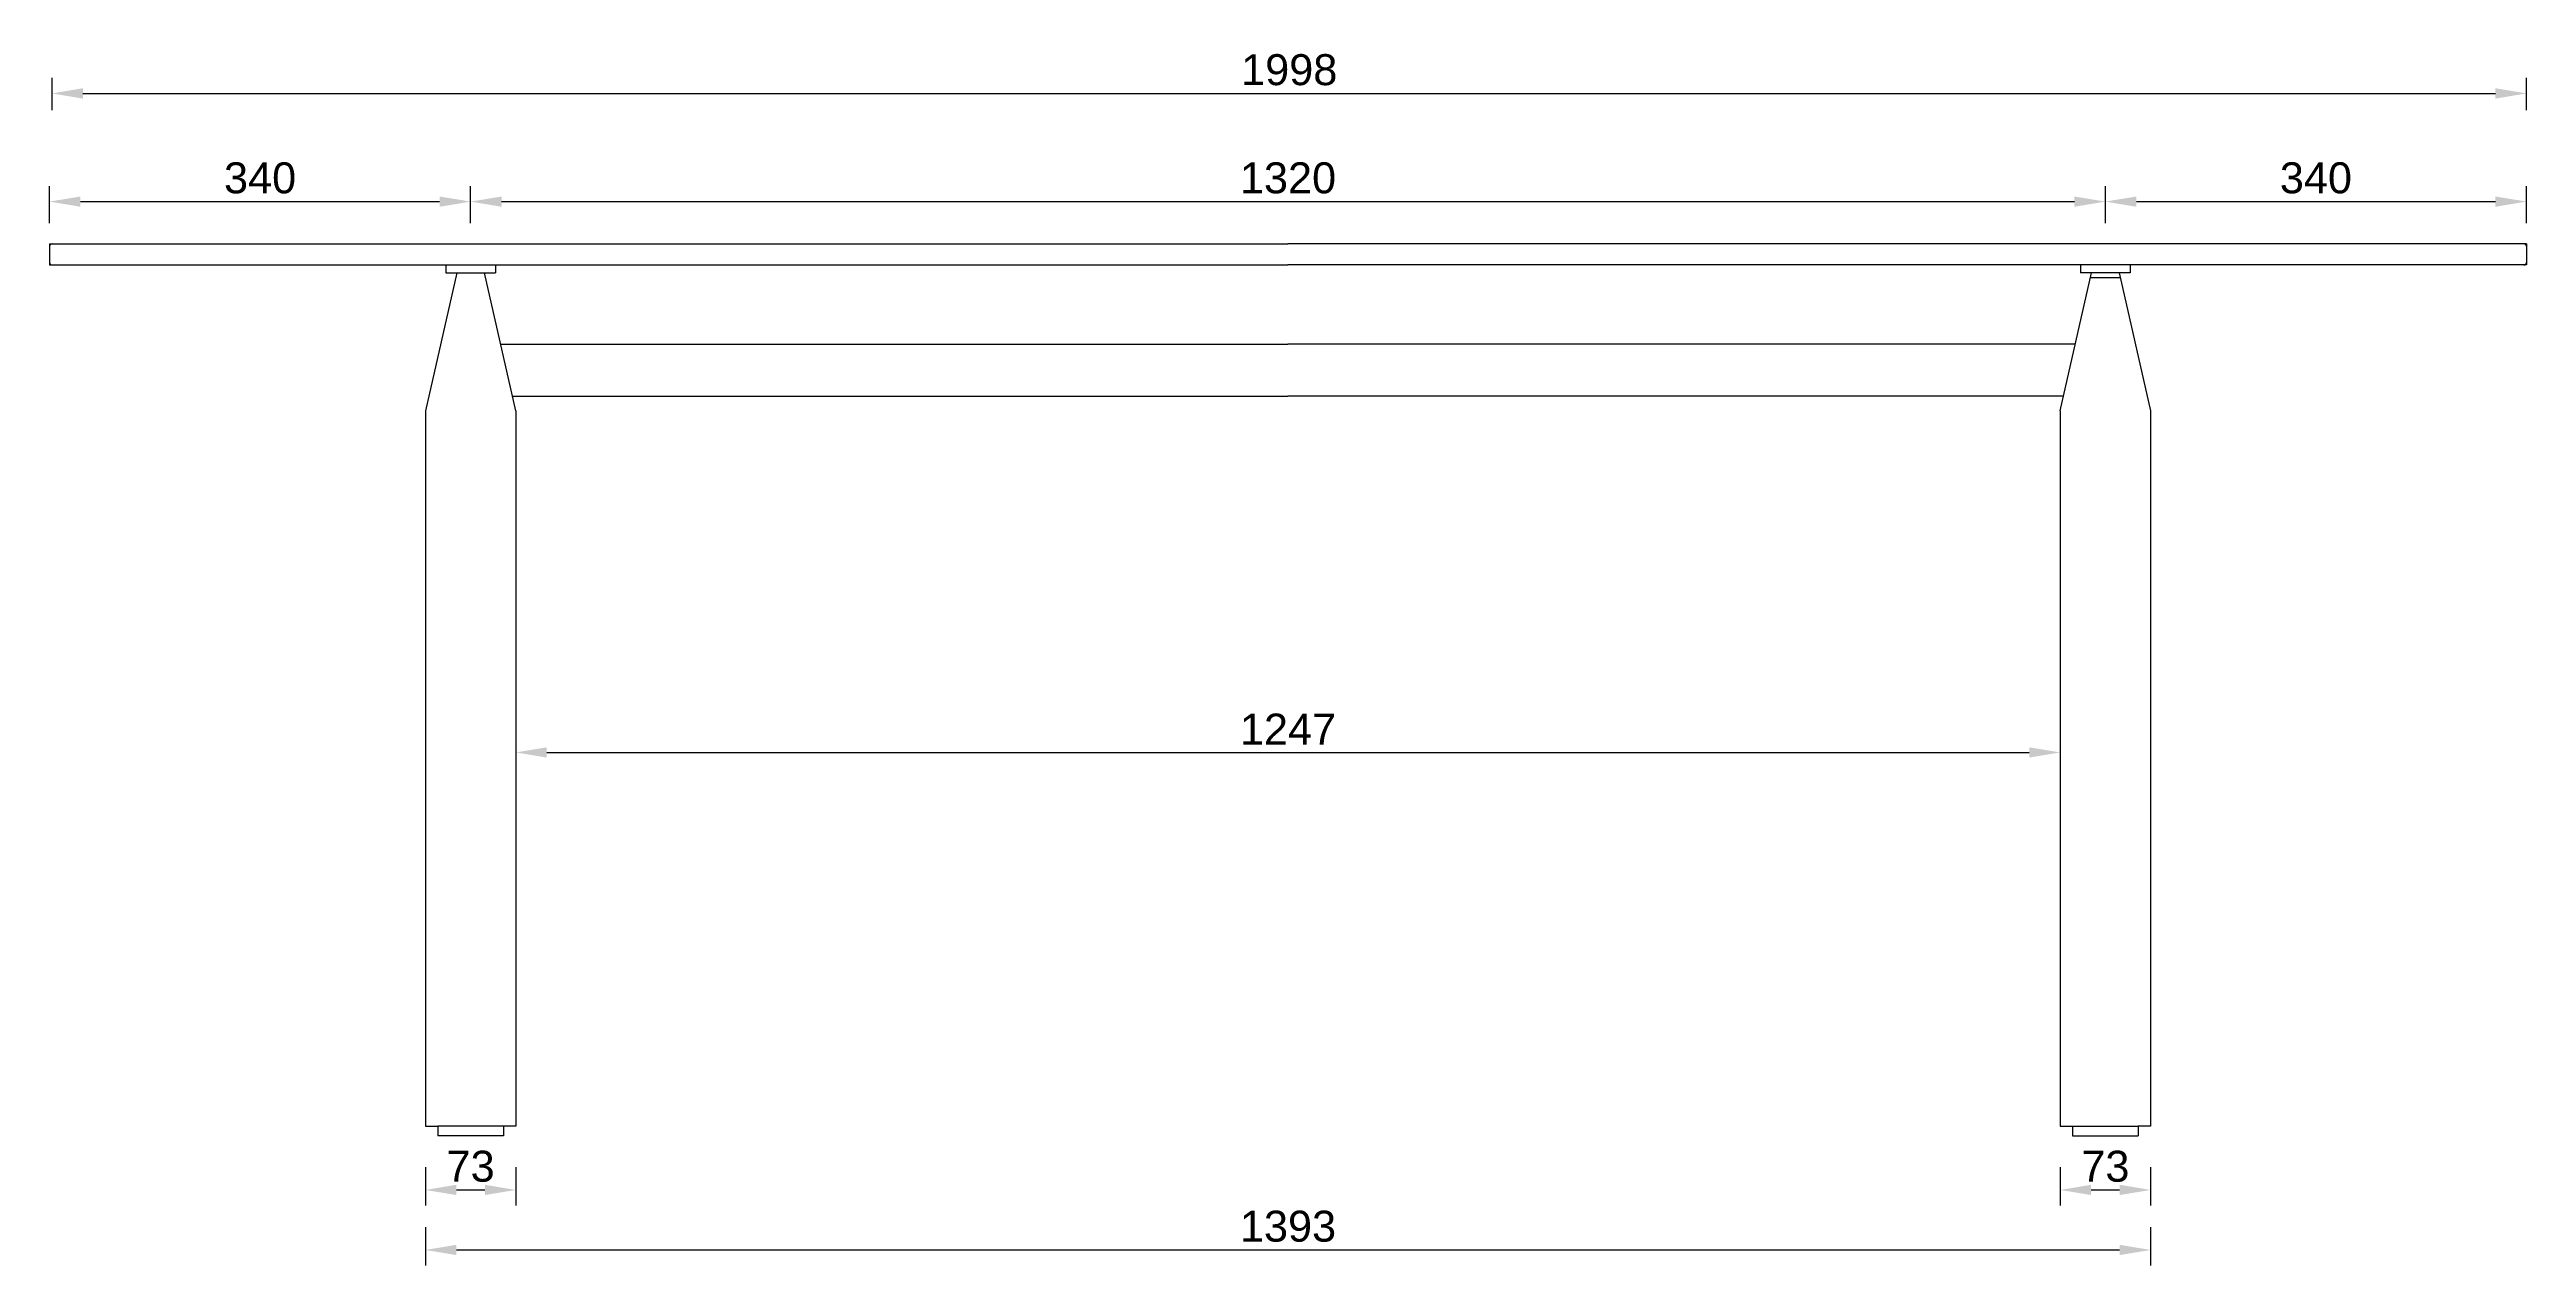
# Model space of a CAD drawing. Header units: millimetres. Extents: x 8562 to 17639, y 1241 to 3435.
# Drawn here: x 8562 to 10562, y 2453 to 3435 of the extents above; entities that cross this region are included whole.
import ezdxf

# ---------------------------------------------------------------- set-up
doc = ezdxf.new("R2010")
doc.units = ezdxf.units.MM
doc.layers.add('Annotations', color=30, linetype='Continuous')
doc.styles.get("Standard").update_dxf_attribs({"font": 'arial.ttf'})
doc.dimstyles.new('Annotative', dxfattribs={"dimscale": 0, "dimtxt": 2.5, "dimasz": 2.5, "dimexe": 1.25, "dimexo": 0.625, "dimtad": 1, "dimdec": 0, "dimdsep": 46, "dimtxsty": 'Standard', "dimcen": 2.5, "dimadec": 0, "dimazin": 0, "dimtfac": 1, "dimtdec": 0, "dimtmove": 0, "dimatfit": 3, "dimfxl": 1, "dimarcsym": 0})

# ---------------------------------------------------------------- blocks, each defined once
blk = doc.blocks.new('*D39')
at = {"layer": 'Annotations', "color": 0, "lineweight": -2, "transparency": 16777216}
for p, q in [((8563.5, 3386), (8563.5, 3412)), ((10561.5, 3386), (10561.5, 3412)), ((8588.5, 3399.5), (10536.5, 3399.5))]:
    blk.add_line(p, q, dxfattribs=at)
at = {"layer": 'Annotations', "color": 0, "transparency": 16777216}
for points in [[(8588.5, 3403.7), (8588.5, 3395.3), (8563.5, 3399.5)], [(10536.5, 3403.7), (10536.5, 3395.3), (10561.5, 3399.5)]]:
    blk.add_solid(points, dxfattribs=at)
at = {"layer": 'Annotations', "color": 0, "transparency": 16777216, "insert": (9562.5, 3418.5), "char_height": 25, "attachment_point": 5}
blk.add_mtext('1998', dxfattribs=at)
blk = doc.blocks.new('*D24')
at = {"layer": 'Annotations', "color": 0, "lineweight": -2, "transparency": 16777216}
for p, q in [((8561.5, 3294.7), (8561.5, 3324.7)), ((8901.5, 3294.7), (8901.5, 3324.7)), ((8586.5, 3312.2), (8876.5, 3312.2))]:
    blk.add_line(p, q, dxfattribs=at)
at = {"layer": 'Annotations', "color": 0, "transparency": 16777216}
for points in [[(8586.5, 3316.3), (8586.5, 3308), (8561.5, 3312.2)], [(8876.5, 3316.3), (8876.5, 3308), (8901.5, 3312.2)]]:
    blk.add_solid(points, dxfattribs=at)
at = {"layer": 'Annotations', "color": 0, "transparency": 16777216, "insert": (8731.5, 3331.2), "char_height": 25, "attachment_point": 5}
blk.add_mtext('340', dxfattribs=at)
blk = doc.blocks.new('*D25')
at = {"layer": 'Annotations', "color": 0, "lineweight": -2, "transparency": 16777216}
for p, q in [((8901.5, 3294.7), (8901.5, 3324.7)), ((10221.5, 3294.7), (10221.5, 3324.7)), ((8926.5, 3312.2), (10196.5, 3312.2))]:
    blk.add_line(p, q, dxfattribs=at)
at = {"layer": 'Annotations', "color": 0, "transparency": 16777216}
for points in [[(8926.5, 3316.3), (8926.5, 3308), (8901.5, 3312.2)], [(10196.5, 3316.3), (10196.5, 3308), (10221.5, 3312.2)]]:
    blk.add_solid(points, dxfattribs=at)
at = {"layer": 'Annotations', "color": 0, "transparency": 16777216, "insert": (9561.5, 3331.2), "char_height": 25, "attachment_point": 5}
blk.add_mtext('1320', dxfattribs=at)
blk = doc.blocks.new('*D26')
at = {"layer": 'Annotations', "color": 0, "lineweight": -2, "transparency": 16777216}
for p, q in [((10221.5, 3294.7), (10221.5, 3324.7)), ((10561.5, 3294.7), (10561.5, 3324.7)), ((10246.5, 3312.2), (10536.5, 3312.2))]:
    blk.add_line(p, q, dxfattribs=at)
at = {"layer": 'Annotations', "color": 0, "transparency": 16777216}
for points in [[(10246.5, 3316.3), (10246.5, 3308), (10221.5, 3312.2)], [(10536.5, 3316.3), (10536.5, 3308), (10561.5, 3312.2)]]:
    blk.add_solid(points, dxfattribs=at)
at = {"layer": 'Annotations', "color": 0, "transparency": 16777216, "insert": (10391.5, 3331.2), "char_height": 25, "attachment_point": 5}
blk.add_mtext('340', dxfattribs=at)
blk = doc.blocks.new('*D27')
at = {"layer": 'Annotations', "color": 0, "lineweight": -2, "transparency": 16777216}
for p, q in [((8865, 2532.7), (8865, 2501.9)), ((8938, 2532.7), (8938, 2501.9)), ((8890, 2514.4), (8913, 2514.4))]:
    blk.add_line(p, q, dxfattribs=at)
at = {"layer": 'Annotations', "color": 0, "transparency": 16777216}
for points in [[(8890, 2518.6), (8890, 2510.3), (8865, 2514.4)], [(8913, 2518.6), (8913, 2510.3), (8938, 2514.4)]]:
    blk.add_solid(points, dxfattribs=at)
at = {"layer": 'Annotations', "color": 0, "transparency": 16777216, "insert": (8901.5, 2533.4), "char_height": 25, "attachment_point": 5}
blk.add_mtext('73', dxfattribs=at)
blk = doc.blocks.new('*D28')
at = {"layer": 'Annotations', "color": 0, "lineweight": -2, "transparency": 16777216}
for p, q in [((10185, 2532.7), (10185, 2501.9)), ((10258, 2532.7), (10258, 2501.9)), ((10210, 2514.4), (10233, 2514.4))]:
    blk.add_line(p, q, dxfattribs=at)
at = {"layer": 'Annotations', "color": 0, "transparency": 16777216}
for points in [[(10210, 2518.6), (10210, 2510.3), (10185, 2514.4)], [(10233, 2518.6), (10233, 2510.3), (10258, 2514.4)]]:
    blk.add_solid(points, dxfattribs=at)
at = {"layer": 'Annotations', "color": 0, "transparency": 16777216, "insert": (10221.5, 2533.4), "char_height": 25, "attachment_point": 5}
blk.add_mtext('73', dxfattribs=at)
blk = doc.blocks.new('*D29')
at = {"layer": 'Annotations', "color": 0, "lineweight": -2, "transparency": 16777216}
for p, q in [((8865, 2484.3), (8865, 2453.5)), ((10258, 2484.3), (10258, 2453.5)), ((8890, 2466), (10233, 2466))]:
    blk.add_line(p, q, dxfattribs=at)
at = {"layer": 'Annotations', "color": 0, "transparency": 16777216}
for points in [[(8890, 2470.1), (8890, 2461.8), (8865, 2466)], [(10233, 2470.1), (10233, 2461.8), (10258, 2466)]]:
    blk.add_solid(points, dxfattribs=at)
at = {"layer": 'Annotations', "color": 0, "transparency": 16777216, "insert": (9561.5, 2485), "char_height": 25, "attachment_point": 5}
blk.add_mtext('1393', dxfattribs=at)
blk = doc.blocks.new('*D31')
at = {"layer": 'Annotations', "color": 0, "lineweight": -2, "transparency": 16777216}
for p, q in [((8938, 2885.8), (8938, 2855.1)), ((10185, 2885.8), (10185, 2855.1)), ((8963, 2867.6), (10160, 2867.6))]:
    blk.add_line(p, q, dxfattribs=at)
at = {"layer": 'Annotations', "color": 0, "transparency": 16777216}
for points in [[(8963, 2871.7), (8963, 2863.4), (8938, 2867.6)], [(10160, 2871.7), (10160, 2863.4), (10185, 2867.6)]]:
    blk.add_solid(points, dxfattribs=at)
at = {"layer": 'Annotations', "color": 0, "transparency": 16777216, "insert": (9561.5, 2886.4), "char_height": 25, "attachment_point": 5}
blk.add_mtext('1247', dxfattribs=at)

msp = doc.modelspace()

# ---------------------------------------------------------------- linework, layer by layer
for p, q in [((8561.5, 3278.1), (9561.5, 3278.1)), ((8561.5, 3278.1), (8561.5, 3261.1)), ((8561.5, 3261.1), (9561.5, 3261.1)), ((8881.5, 3261.1), (8881.5, 3254.6)), ((8921.5, 3261.1), (8921.5, 3254.6)), ((10561.5, 3278.1), (9561.5, 3278.1)), ((10561.5, 3261.1), (9561.5, 3261.1)), ((10201.5, 3261.1), (10201.5, 3254.6)), ((10241.5, 3261.1), (10241.5, 3254.6)), ((10561.5, 3278.1), (10561.5, 3261.1)), ((8890.3, 3254.6), (8865, 3143.3)), ((8881.5, 3254.6), (8921.5, 3254.6)), ((8938, 3143.3), (8912.7, 3254.6)), ((10185, 3143.3), (10210.3, 3254.6)), ((10241.5, 3254.6), (10201.5, 3254.6)), ((10233.6, 3250.6), (10209.4, 3250.6)), ((10232.7, 3254.6), (10258, 3143.3)), ((8925.8, 3197.1), (9561.5, 3197.1)), ((10197.2, 3197.1), (9561.5, 3197.1)), ((8865, 3143.3), (8865, 2565.8)), ((8935.3, 3155.1), (9561.5, 3155.1)), ((8938, 3143.3), (8938, 2565.8)), ((10187.7, 3155.1), (9561.5, 3155.1)), ((10185, 3143.3), (10185, 2565.8)), ((10258, 3143.3), (10258, 2565.8)), ((8865, 2565.8), (8875, 2565.8)), ((8875, 2565.8), (8875, 2558.1)), ((8928, 2565.8), (8875, 2565.8)), ((8938, 2565.8), (8928, 2565.8)), ((8928, 2565.8), (8928, 2558.1)), ((10185, 2565.8), (10195, 2565.8)), ((10195, 2565.8), (10248, 2565.8)), ((10195, 2565.8), (10195, 2558.1)), ((10248, 2565.8), (10248, 2558.1)), ((10258, 2565.8), (10248, 2565.8)), ((8928, 2558.1), (8875, 2558.1)), ((10195, 2558.1), (10248, 2558.1))]:
    msp.add_line(p, q)
for centre, start, end in [((8563.5, 3276.1), 90, 180), ((8563.5, 3263.1), 180, 270), ((10559.5, 3276.1), 0, 90), ((10559.5, 3263.1), 270, 0)]:
    msp.add_arc(centre, 2, start, end)

# ---------------------------------------------------------------- dimensions: what is measured, and where the dimension line sits
at = {"layer": 'Annotations'}
for p1, p2, distance, picture, middle in [((8563.5, 3379.8), (10561.5, 3379.8), 19.7, '*D39', (9562.5, 3418.5)), ((8938, 2892.1), (10185, 2892.1), -24.5, '*D31', (9561.5, 2886.4)), ((8865, 2538.9), (8938, 2538.9), -24.5, '*D27', (8901.5, 2533.4)), ((10185, 2538.9), (10258, 2538.9), -24.5, '*D28', (10221.5, 2533.4)), ((8865, 2490.5), (10258, 2490.5), -24.5, '*D29', (9561.5, 2485))]:
    dim = msp.add_aligned_dim(p1=p1, p2=p2, distance=distance, dimstyle='Annotative', dxfattribs=at)
    dim.commit()
    dim.dimension.update_dxf_attribs({"geometry": picture, "text_midpoint": middle})
for base, p1, p2, angle, picture, middle in [((8901.5, 3312.2), (8561.5, 3288.4), (8901.5, 3288.4), 360, '*D24', (8731.5, 3312.2)), ((10221.5, 3312.2), (8901.5, 3288.4), (10221.5, 3288.4), 0, '*D25', (9561.5, 3312.2)), ((10561.5, 3312.2), (10221.5, 3288.4), (10561.5, 3288.4), 360, '*D26', (10391.5, 3312.2))]:
    dim = msp.add_linear_dim(base=base, p1=p1, p2=p2, angle=angle, dimstyle='Annotative', dxfattribs=at)
    dim.commit()
    dim.dimension.update_dxf_attribs({"geometry": picture, "text_midpoint": middle, "dimtype": 161})

doc.saveas('drawing.dxf')
